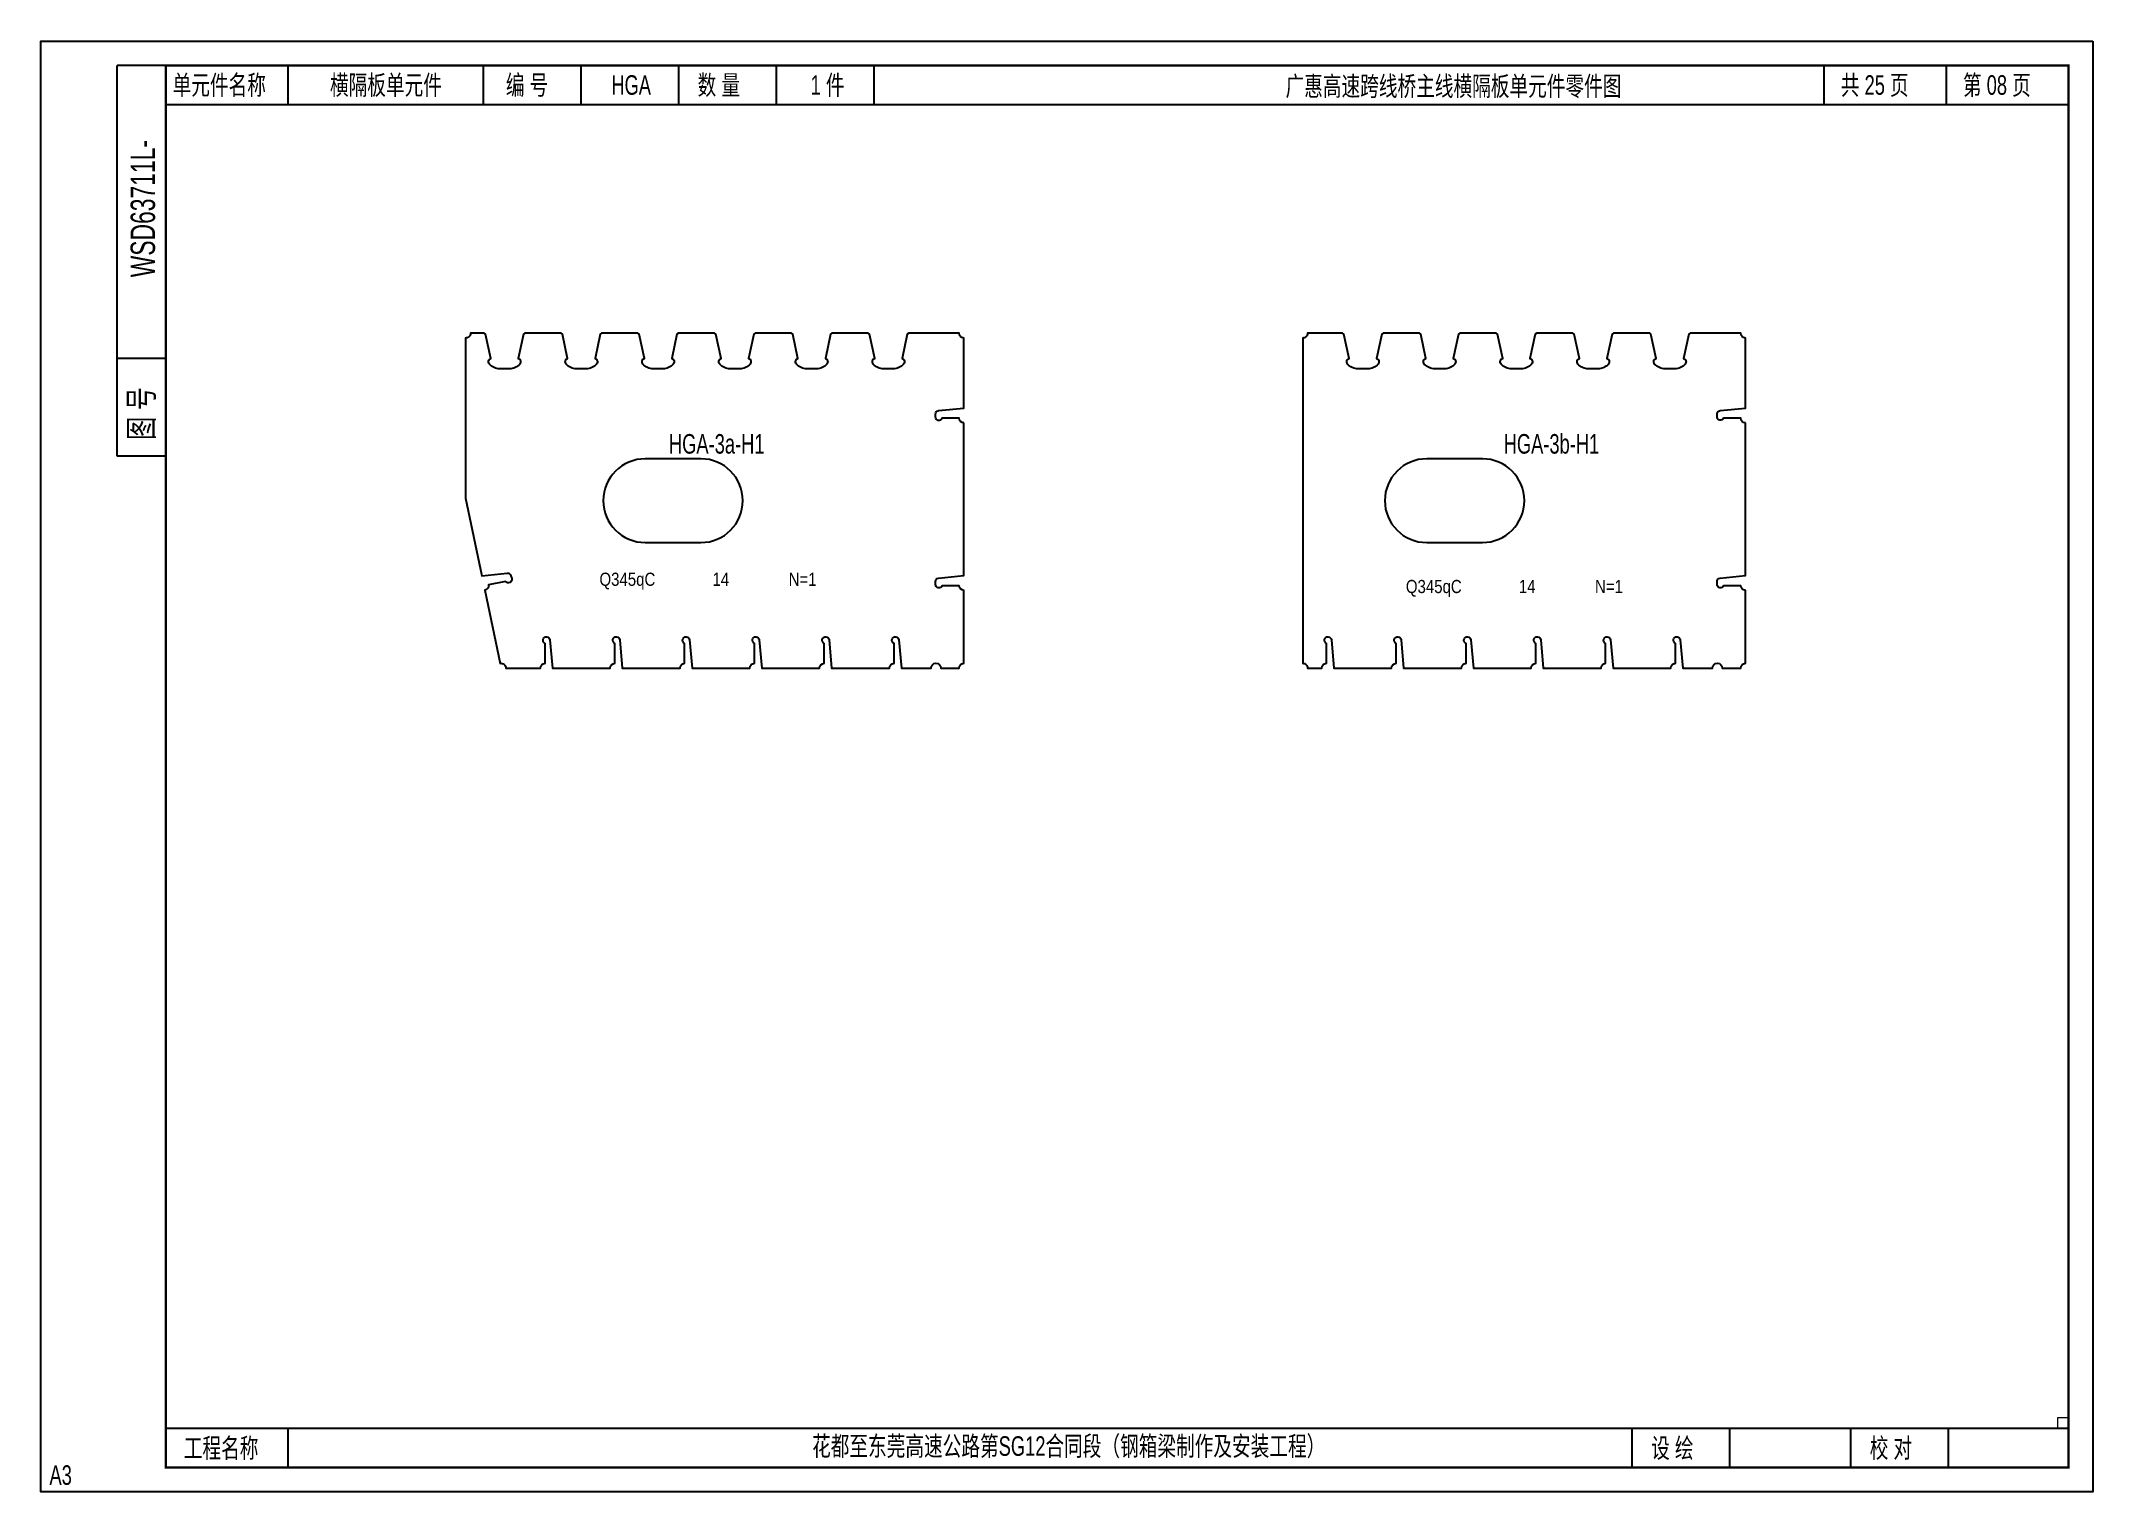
# Model space of a CAD drawing. Extents: x 1048373 to 1137448, y -324712 to -291779.
# Drawn here: x 1048373 to 1063073, y -324712 to -314317 of the extents above; entities that cross this region are included whole.
import ezdxf
from ezdxf.enums import TextEntityAlignment as Align

# ---------------------------------------------------------------- set-up
doc = ezdxf.new("R2010")
doc.units = 0
doc.header["$LTSCALE"] = 2
doc.header["$MEASUREMENT"] = 0
doc.layers.get('0').update_dxf_attribs({"linetype": 'CONTINUOUS'})
doc.layers.add('A3', color=7, linetype='CONTINUOUS')
doc.layers.add('vp', color=7, linetype='CONTINUOUS')
doc.layers.add('标注层', color=3, linetype='CONTINUOUS', lineweight=13)
doc.styles.add('仿宋', font='FSGB2312.ttf', dxfattribs={"width": 0.7})

msp = doc.modelspace()

# ---------------------------------------------------------------- texts
at = {"color": 6, "linetype": 'Continuous', "style": '仿宋', "width": 0.7}
for s, p in [('HGA-3a-H1', (1053214, -317273)), ('HGA-3b-H1', (1059194, -317273))]:
    msp.add_text(s, height=140, dxfattribs=at).set_placement(p, align=Align.CENTER)
at = {"color": 205, "style": '仿宋', "width": 0.85}
for s, p in [('Q345qC', (1052574, -318173)), ('14', (1053243, -318173)), ('N=1 ', (1053844, -318173)), ('Q345qC', (1058351, -318225)), ('14', (1059020, -318225)), ('N=1 ', (1059621, -318225))]:
    msp.add_text(s, height=94.5, dxfattribs=at).set_placement(p, align=Align.MIDDLE_CENTER)
at = {"layer": 'A3', "color": 7, "linetype": 'Continuous', "style": '仿宋', "width": 0.7}
for s, p in [('单元件名称', (1049316, -314702)), ('编 号', (1051703, -314702)), ('数 量', (1053077, -314702)), ('共 25 页', (1061267, -314702)), ('第 08 页', (1062142, -314702)), ('工程名称', (1049396, -324467)), ('花都至东莞高速公路第SG12合同段（钢箱梁制作及安装工程）', (1053897, -324453)), ('设 绘', (1059908, -324467)), ('校 对', (1061474, -324467))]:
    msp.add_text(s, height=140, dxfattribs=at).set_placement(p)
at = {"layer": 'A3', "color": 171, "style": '仿宋', "width": 0.7}
for s, p in [('横隔板单元件', (1050844, -314702)), ('1 件', (1054008, -314702))]:
    msp.add_text(s, height=140, dxfattribs=at).set_placement(p, align=Align.CENTER)
at = {"layer": 'A3', "color": 171, "linetype": 'Continuous', "style": '仿宋', "width": 0.7}
msp.add_text('HGA', height=140, dxfattribs=at).set_placement((1052601, -314702), align=Align.CENTER)
at = {"layer": 'A3', "color": 6, "linetype": 'Continuous', "style": '仿宋', "width": 0.7}
msp.add_text('广惠高速跨线桥主线横隔板单元件零件图', height=140, dxfattribs=at).set_placement((1057289, -314710))
at = {"layer": 'A3', "color": 7, "linetype": 'Continuous', "style": '仿宋', "width": 0.7}
msp.add_text('WSD63711L-', height=175, rotation=90, dxfattribs=at).set_placement((1049190, -315518), align=Align.CENTER)
msp.add_text('图 号', height=175, rotation=90, dxfattribs=at).set_placement((1049178, -317175))
msp.add_text('A3', height=140, dxfattribs=at).set_placement((1048514, -324661), align=Align.CENTER)

# ---------------------------------------------------------------- linework, layer by layer
at = {"color": 1, "ltscale": 3}
for points in [[(1054984, -317053, -0.381105), (1054951, -317020), (1054829, -317020, -0.812836), (1054781, -317010), (1054781, -316990, -0.385508), (1054803, -316965), (1054984, -316947), (1054984, -316445, -0.397565), (1054951, -316410), (1054589, -316410), (1054579, -316418), (1054542, -316591, -0.545494), (1054553, -316631, -0.215741), (1054478, -316665), (1054410, -316665, -0.215741), (1054335, -316631, -0.545494), (1054346, -316591), (1054308, -316418), (1054299, -316410), (1054039, -316410), (1054029, -316418), (1053992, -316591, -0.545494), (1054003, -316631, -0.215741), (1053928, -316665), (1053860, -316665, -0.215741), (1053785, -316631, -0.545494), (1053796, -316591), (1053758, -316418), (1053749, -316410), (1053489, -316410), (1053479, -316418), (1053442, -316591, -0.545494), (1053453, -316631, -0.215741), (1053378, -316665), (1053310, -316665, -0.215741), (1053235, -316631, -0.545494), (1053246, -316591), (1053208, -316418), (1053199, -316410), (1052939, -316410), (1052929, -316418), (1052892, -316591, -0.545494), (1052903, -316631, -0.215741), (1052828, -316665), (1052760, -316665, -0.215741), (1052685, -316631, -0.545494), (1052696, -316591), (1052658, -316418), (1052649, -316410), (1052389, -316410), (1052379, -316418), (1052342, -316591, -0.545494), (1052353, -316631, -0.215741), (1052278, -316665), (1052210, -316665, -0.215741), (1052135, -316631, -0.545494), (1052146, -316591), (1052108, -316418), (1052099, -316410), (1051839, -316410), (1051829, -316418), (1051792, -316591, -0.545494), (1051803, -316631, -0.215741), (1051728, -316665), (1051660, -316665, -0.215741), (1051585, -316631, -0.545494), (1051596, -316591), (1051558, -316418), (1051549, -316410), (1051450, -316410, -0.414214), (1051415, -316445), (1051415, -317592), (1051531, -318148), (1051713, -318129, -0.385508), (1051740, -318149), (1051745, -318168, -0.812836), (1051700, -318188), (1051580, -318213, -0.397565), (1051553, -318252), (1051662, -318776, -0.475735), (1051704, -318810), (1051951, -318810, -0.397565), (1051984, -318775), (1051984, -318633, -1.745235), (1052019, -318608), (1052037, -318810), (1052451, -318810, -0.397565), (1052484, -318775), (1052484, -318633, -1.745235), (1052519, -318608), (1052537, -318810), (1052951, -318810, -0.397565), (1052984, -318775), (1052984, -318633, -1.745235), (1053019, -318608), (1053037, -318810), (1053451, -318810, -0.397565), (1053484, -318775), (1053484, -318633, -1.745235), (1053519, -318608), (1053537, -318810), (1053951, -318810, -0.397565), (1053984, -318775), (1053984, -318633, -1.745235), (1054019, -318608), (1054037, -318810), (1054451, -318810, -0.397565), (1054484, -318775), (1054484, -318633, -1.745235), (1054519, -318608), (1054537, -318810), (1054749, -318810, -1), (1054819, -318810), (1054951, -318810, -0.397565), (1054984, -318775), (1054984, -318253, -0.381105), (1054951, -318220), (1054829, -318220, -0.812836), (1054781, -318210), (1054781, -318190, -0.385508), (1054803, -318165), (1054984, -318147)], [(1060583, -317053, -0.381105), (1060550, -317020), (1060427, -317020, -0.812836), (1060380, -317010), (1060380, -316990, -0.385508), (1060402, -316965), (1060583, -316947), (1060583, -316445, -0.397565), (1060550, -316410), (1060188, -316410), (1060178, -316418), (1060140, -316591, -0.545494), (1060152, -316631, -0.215741), (1060077, -316665), (1060009, -316665, -0.215741), (1059933, -316631, -0.545494), (1059945, -316591), (1059907, -316418), (1059898, -316410), (1059638, -316410), (1059628, -316418), (1059590, -316591, -0.545494), (1059602, -316631, -0.215741), (1059527, -316665), (1059459, -316665, -0.215741), (1059383, -316631, -0.545494), (1059395, -316591), (1059357, -316418), (1059348, -316410), (1059088, -316410), (1059078, -316418), (1059040, -316591, -0.545494), (1059052, -316631, -0.215741), (1058977, -316665), (1058909, -316665, -0.215741), (1058833, -316631, -0.545494), (1058845, -316591), (1058807, -316418), (1058798, -316410), (1058538, -316410), (1058528, -316418), (1058490, -316591, -0.545494), (1058502, -316631, -0.215741), (1058427, -316665), (1058359, -316665, -0.215741), (1058283, -316631, -0.545494), (1058295, -316591), (1058257, -316418), (1058248, -316410), (1057988, -316410), (1057978, -316418), (1057940, -316591, -0.545494), (1057952, -316631, -0.215741), (1057877, -316665), (1057809, -316665, -0.215741), (1057733, -316631, -0.545494), (1057745, -316591), (1057707, -316418), (1057698, -316410), (1057447, -316410, -0.414214), (1057412, -316445), (1057412, -318775, -0.414214), (1057447, -318810), (1057549, -318810, -0.397565), (1057582, -318775), (1057582, -318633, -1.745235), (1057617, -318608), (1057635, -318810), (1058049, -318810, -0.397565), (1058082, -318775), (1058082, -318633, -1.745235), (1058117, -318608), (1058135, -318810), (1058549, -318810, -0.397565), (1058582, -318775), (1058582, -318633, -1.745235), (1058617, -318608), (1058635, -318810), (1059049, -318810, -0.397565), (1059082, -318775), (1059082, -318633, -1.745235), (1059117, -318608), (1059135, -318810), (1059549, -318810, -0.397565), (1059582, -318775), (1059582, -318633, -1.745235), (1059617, -318608), (1059635, -318810), (1060049, -318810, -0.397565), (1060082, -318775), (1060082, -318633, -1.745235), (1060117, -318608), (1060135, -318810), (1060348, -318810, -1), (1060418, -318810), (1060550, -318810, -0.397565), (1060583, -318775), (1060583, -318253, -0.381105), (1060550, -318220), (1060427, -318220, -0.812836), (1060380, -318210), (1060380, -318190, -0.385508), (1060402, -318165), (1060583, -318147)]]:
    msp.add_lwpolyline(points, format="xyb", close=True, dxfattribs=at)
at = {"layer": 'A3'}
for p, q in [((1048918, -317292), (1048918, -314492)), ((1049268, -314492), (1048918, -314492)), ((1050143, -314772), (1050143, -314492)), ((1051543, -314772), (1051543, -314492)), ((1052243, -314772), (1052243, -314492)), ((1052943, -314772), (1052943, -314492)), ((1053643, -314772), (1053643, -314492)), ((1054343, -314772), (1054343, -314492)), ((1061148, -314772), (1061148, -314492)), ((1062023, -314772), (1062023, -314492)), ((1049268, -316592), (1048918, -316592)), ((1049268, -317292), (1048918, -317292)), ((1050143, -324537), (1050143, -324257)), ((1059771, -324537), (1059771, -324257)), ((1060471, -324537), (1060471, -324257)), ((1061338, -324537), (1061338, -324257)), ((1062038, -324537), (1062038, -324257))]:
    msp.add_line(p, q, dxfattribs=at)
at = {"layer": 'A3', "color": 171}
msp.add_lwpolyline([(1063073, -314317), (1063073, -324712), (1048373, -324712), (1048373, -314317)], close=True, dxfattribs=at)
at = {"layer": 'A3'}
for points, const_width in [([(1049268, -314492), (1062898, -314492), (1062898, -324537), (1049268, -324537), (1049268, -314492)], 17.5), ([(1049268, -314772), (1062898, -314772)], 14), ([(1049268, -324257), (1062898, -324257)], 14)]:
    msp.add_lwpolyline(points, dxfattribs=dict(at, const_width=const_width))
at = {"layer": 'vp', "color": 2}
for points in [[(1052701, -317310, 1), (1052701, -317910), (1053101, -317910, 1), (1053101, -317310)], [(1058300, -317310, 1), (1058300, -317910), (1058700, -317910, 1), (1058700, -317310)]]:
    msp.add_lwpolyline(points, format="xyb", close=True, dxfattribs=at)
at = {"layer": '标注层', "color": 7}
msp.add_lwpolyline([(1062898, -324257), (1062821, -324257), (1062821, -324179), (1062898, -324179)], close=True, dxfattribs=at)

msp.set_redraw_order([(e.dxf.handle, doc.entitydb.next_handle()) for e in msp.query("TEXT MTEXT ATTDEF DIMENSION ARC_DIMENSION")])  # texts and dimensions are drawn at this point

doc.saveas('drawing.dxf')
